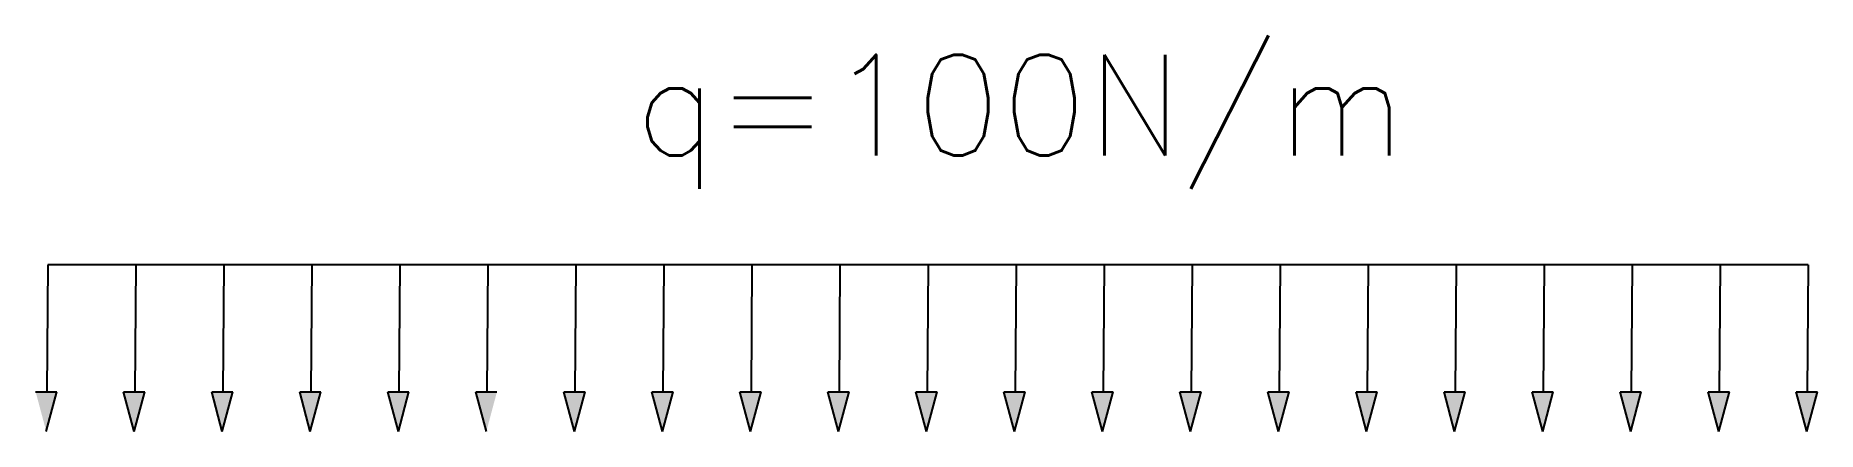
# Model space of a CAD drawing. Extents: x -3236 to -206, y -707 to -1.
# Drawn here: x -3236.3 to -3094.6, y -262.9 to -231.4 of the extents above; entities that cross this region are included whole.
import ezdxf

# ---------------------------------------------------------------- set-up
doc = ezdxf.new("R2010")
doc.units = 0
doc.header["$MEASUREMENT"] = 0
doc.styles.get("Standard").update_dxf_attribs({"font": 'txt.shx', "height": 8})

msp = doc.modelspace()

# ---------------------------------------------------------------- texts
at = {"insert": (-3188.65029, -232.93118), "char_height": 8, "attachment_point": 1}
msp.add_mtext_dynamic_manual_height_columns('q=100N/m', width=41.7774276, gutter_width=40, heights=[0], dxfattribs=at)

# ---------------------------------------------------------------- hatches: boundary and pattern name
h = msp.add_hatch(color=256)
h.dxf.hatch_style = 1
h.paths.add_polyline_path([(-3234.60295, -259.71602), (-3236.28962, -259.71602), (-3235.44628, -262.86339)])
h = msp.add_hatch(color=256)
h.dxf.hatch_style = 1
h.paths.add_polyline_path([(-3227.60295, -259.71602), (-3229.28962, -259.71602), (-3228.44628, -262.86339)])
h = msp.add_hatch(color=256)
h.dxf.hatch_style = 1
h.paths.add_polyline_path([(-3220.60295, -259.71602), (-3222.28962, -259.71602), (-3221.44628, -262.86339)])
h = msp.add_hatch(color=256)
h.dxf.hatch_style = 1
h.paths.add_polyline_path([(-3213.60295, -259.71602), (-3215.28962, -259.71602), (-3214.44628, -262.86339)])
h = msp.add_hatch(color=256)
h.dxf.hatch_style = 1
h.paths.add_polyline_path([(-3206.60295, -259.71602), (-3208.28962, -259.71602), (-3207.44628, -262.86339)])
h = msp.add_hatch(color=256)
h.dxf.hatch_style = 1
h.paths.add_polyline_path([(-3199.60295, -259.71602), (-3201.28962, -259.71602), (-3200.44628, -262.86339)])
h = msp.add_hatch(color=256)
h.dxf.hatch_style = 1
h.paths.add_polyline_path([(-3192.60295, -259.71602), (-3194.28962, -259.71602), (-3193.44628, -262.86339)])
h = msp.add_hatch(color=256)
h.dxf.hatch_style = 1
h.paths.add_polyline_path([(-3185.60295, -259.71602), (-3187.28962, -259.71602), (-3186.44628, -262.86339)])
h = msp.add_hatch(color=256)
h.dxf.hatch_style = 1
h.paths.add_polyline_path([(-3178.60295, -259.71602), (-3180.28962, -259.71602), (-3179.44628, -262.86339)])
h = msp.add_hatch(color=256)
h.dxf.hatch_style = 1
h.paths.add_polyline_path([(-3171.60295, -259.71602), (-3173.28962, -259.71602), (-3172.44628, -262.86339)])
h = msp.add_hatch(color=256)
h.dxf.hatch_style = 1
h.paths.add_polyline_path([(-3164.60295, -259.71602), (-3166.28962, -259.71602), (-3165.44628, -262.86339)])
h = msp.add_hatch(color=256)
h.dxf.hatch_style = 1
h.paths.add_polyline_path([(-3164.60295, -259.71602), (-3166.28962, -259.71602), (-3165.44628, -262.86339)])
h = msp.add_hatch(color=256)
h.dxf.hatch_style = 1
h.paths.add_polyline_path([(-3157.60295, -259.71602), (-3159.28962, -259.71602), (-3158.44628, -262.86339)])
h = msp.add_hatch(color=256)
h.dxf.hatch_style = 1
h.paths.add_polyline_path([(-3150.60295, -259.71602), (-3152.28962, -259.71602), (-3151.44628, -262.86339)])
h = msp.add_hatch(color=256)
h.dxf.hatch_style = 1
h.paths.add_polyline_path([(-3143.60295, -259.71602), (-3145.28962, -259.71602), (-3144.44628, -262.86339)])
h = msp.add_hatch(color=256)
h.dxf.hatch_style = 1
h.paths.add_polyline_path([(-3136.60295, -259.71602), (-3138.28962, -259.71602), (-3137.44628, -262.86339)])
h = msp.add_hatch(color=256)
h.dxf.hatch_style = 1
h.paths.add_polyline_path([(-3129.60295, -259.71602), (-3131.28962, -259.71602), (-3130.44628, -262.86339)])
h = msp.add_hatch(color=256)
h.dxf.hatch_style = 1
h.paths.add_polyline_path([(-3122.60295, -259.71602), (-3124.28962, -259.71602), (-3123.44628, -262.86339)])
h = msp.add_hatch(color=256)
h.dxf.hatch_style = 1
h.paths.add_polyline_path([(-3115.60295, -259.71602), (-3117.28962, -259.71602), (-3116.44628, -262.86339)])
h = msp.add_hatch(color=256)
h.dxf.hatch_style = 1
h.paths.add_polyline_path([(-3108.60295, -259.71602), (-3110.28962, -259.71602), (-3109.44628, -262.86339)])
h = msp.add_hatch(color=256)
h.dxf.hatch_style = 1
h.paths.add_polyline_path([(-3101.60295, -259.71602), (-3103.28962, -259.71602), (-3102.44628, -262.86339)])
h = msp.add_hatch(color=256)
h.dxf.hatch_style = 1
h.paths.add_polyline_path([(-3094.60295, -259.71602), (-3096.28962, -259.71602), (-3095.44628, -262.86339)])

# ---------------------------------------------------------------- linework, layer by layer
for p, q in [((-3235.32591, -249.63386), (-3235.40162, -259.71602)), ((-3095.32591, -249.63386), (-3235.32591, -249.63386)), ((-3228.32591, -249.63386), (-3228.40162, -259.71602)), ((-3221.32591, -249.63386), (-3221.40162, -259.71602)), ((-3214.32591, -249.63386), (-3214.40162, -259.71602)), ((-3207.32591, -249.63386), (-3207.40162, -259.71602)), ((-3200.32591, -249.63386), (-3200.40162, -259.71602)), ((-3193.32591, -249.63386), (-3193.40162, -259.71602)), ((-3186.32591, -249.63386), (-3186.40162, -259.71602)), ((-3179.32591, -249.63386), (-3179.40162, -259.71602)), ((-3172.32591, -249.63386), (-3172.40162, -259.71602)), ((-3165.32591, -249.63386), (-3165.40162, -259.71602)), ((-3165.32591, -249.63386), (-3165.40162, -259.71602)), ((-3158.32591, -249.63386), (-3158.40162, -259.71602)), ((-3151.32591, -249.63386), (-3151.40162, -259.71602)), ((-3144.32591, -249.63386), (-3144.40162, -259.71602)), ((-3137.32591, -249.63386), (-3137.40162, -259.71602)), ((-3130.32591, -249.63386), (-3130.40162, -259.71602)), ((-3123.32591, -249.63386), (-3123.40162, -259.71602)), ((-3116.32591, -249.63386), (-3116.40162, -259.71602)), ((-3109.32591, -249.63386), (-3109.40162, -259.71602)), ((-3102.32591, -249.63386), (-3102.40162, -259.71602)), ((-3095.32591, -249.63386), (-3095.40162, -259.71602)), ((-3236.28962, -259.71602), (-3234.60295, -259.71602)), ((-3236.28962, -259.71602), (-3234.60295, -259.71602)), ((-3235.44628, -262.86339), (-3234.60295, -259.71602)), ((-3235.44628, -262.86339), (-3234.60295, -259.71602)), ((-3228.44628, -262.86339), (-3229.28962, -259.71602)), ((-3229.28962, -259.71602), (-3227.60295, -259.71602)), ((-3228.44628, -262.86339), (-3227.60295, -259.71602)), ((-3221.44628, -262.86339), (-3222.28962, -259.71602)), ((-3222.28962, -259.71602), (-3220.60295, -259.71602)), ((-3221.44628, -262.86339), (-3220.60295, -259.71602)), ((-3214.44628, -262.86339), (-3215.28962, -259.71602)), ((-3215.28962, -259.71602), (-3213.60295, -259.71602)), ((-3214.44628, -262.86339), (-3213.60295, -259.71602)), ((-3207.44628, -262.86339), (-3208.28962, -259.71602)), ((-3208.28962, -259.71602), (-3206.60295, -259.71602)), ((-3207.44628, -262.86339), (-3206.60295, -259.71602)), ((-3200.44628, -262.86339), (-3201.28962, -259.71602)), ((-3201.28962, -259.71602), (-3199.60295, -259.71602)), ((-3193.44628, -262.86339), (-3194.28962, -259.71602)), ((-3194.28962, -259.71602), (-3192.60295, -259.71602)), ((-3193.44628, -262.86339), (-3192.60295, -259.71602)), ((-3186.44628, -262.86339), (-3187.28962, -259.71602)), ((-3187.28962, -259.71602), (-3185.60295, -259.71602)), ((-3186.44628, -262.86339), (-3185.60295, -259.71602)), ((-3179.44628, -262.86339), (-3180.28962, -259.71602)), ((-3180.28962, -259.71602), (-3178.60295, -259.71602)), ((-3179.44628, -262.86339), (-3178.60295, -259.71602)), ((-3172.44628, -262.86339), (-3173.28962, -259.71602)), ((-3173.28962, -259.71602), (-3171.60295, -259.71602)), ((-3172.44628, -262.86339), (-3171.60295, -259.71602)), ((-3165.44628, -262.86339), (-3166.28962, -259.71602)), ((-3166.28962, -259.71602), (-3164.60295, -259.71602)), ((-3165.44628, -262.86339), (-3166.28962, -259.71602)), ((-3166.28962, -259.71602), (-3164.60295, -259.71602)), ((-3165.44628, -262.86339), (-3164.60295, -259.71602)), ((-3165.44628, -262.86339), (-3164.60295, -259.71602)), ((-3158.44628, -262.86339), (-3159.28962, -259.71602)), ((-3159.28962, -259.71602), (-3157.60295, -259.71602)), ((-3158.44628, -262.86339), (-3157.60295, -259.71602)), ((-3151.44628, -262.86339), (-3152.28962, -259.71602)), ((-3152.28962, -259.71602), (-3150.60295, -259.71602)), ((-3151.44628, -262.86339), (-3150.60295, -259.71602)), ((-3144.44628, -262.86339), (-3145.28962, -259.71602)), ((-3145.28962, -259.71602), (-3143.60295, -259.71602)), ((-3144.44628, -262.86339), (-3143.60295, -259.71602)), ((-3137.44628, -262.86339), (-3138.28962, -259.71602)), ((-3138.28962, -259.71602), (-3136.60295, -259.71602)), ((-3137.44628, -262.86339), (-3136.60295, -259.71602)), ((-3130.44628, -262.86339), (-3131.28962, -259.71602)), ((-3131.28962, -259.71602), (-3129.60295, -259.71602)), ((-3130.44628, -262.86339), (-3131.28962, -259.71602)), ((-3131.28962, -259.71602), (-3129.60295, -259.71602)), ((-3130.44628, -262.86339), (-3129.60295, -259.71602)), ((-3130.44628, -262.86339), (-3129.60295, -259.71602)), ((-3123.44628, -262.86339), (-3124.28962, -259.71602)), ((-3124.28962, -259.71602), (-3122.60295, -259.71602)), ((-3123.44628, -262.86339), (-3122.60295, -259.71602)), ((-3116.44628, -262.86339), (-3117.28962, -259.71602)), ((-3117.28962, -259.71602), (-3115.60295, -259.71602)), ((-3116.44628, -262.86339), (-3115.60295, -259.71602)), ((-3109.44628, -262.86339), (-3110.28962, -259.71602)), ((-3110.28962, -259.71602), (-3108.60295, -259.71602)), ((-3109.44628, -262.86339), (-3108.60295, -259.71602)), ((-3102.44628, -262.86339), (-3103.28962, -259.71602)), ((-3103.28962, -259.71602), (-3101.60295, -259.71602)), ((-3102.44628, -262.86339), (-3101.60295, -259.71602)), ((-3095.44628, -262.86339), (-3096.28962, -259.71602)), ((-3096.28962, -259.71602), (-3094.60295, -259.71602)), ((-3095.44628, -262.86339), (-3094.60295, -259.71602))]:
    msp.add_line(p, q)

msp.set_redraw_order([(e.dxf.handle, doc.entitydb.next_handle()) for e in msp.query("TEXT MTEXT ATTDEF DIMENSION ARC_DIMENSION")])  # texts and dimensions are drawn at this point

doc.saveas('drawing.dxf')
